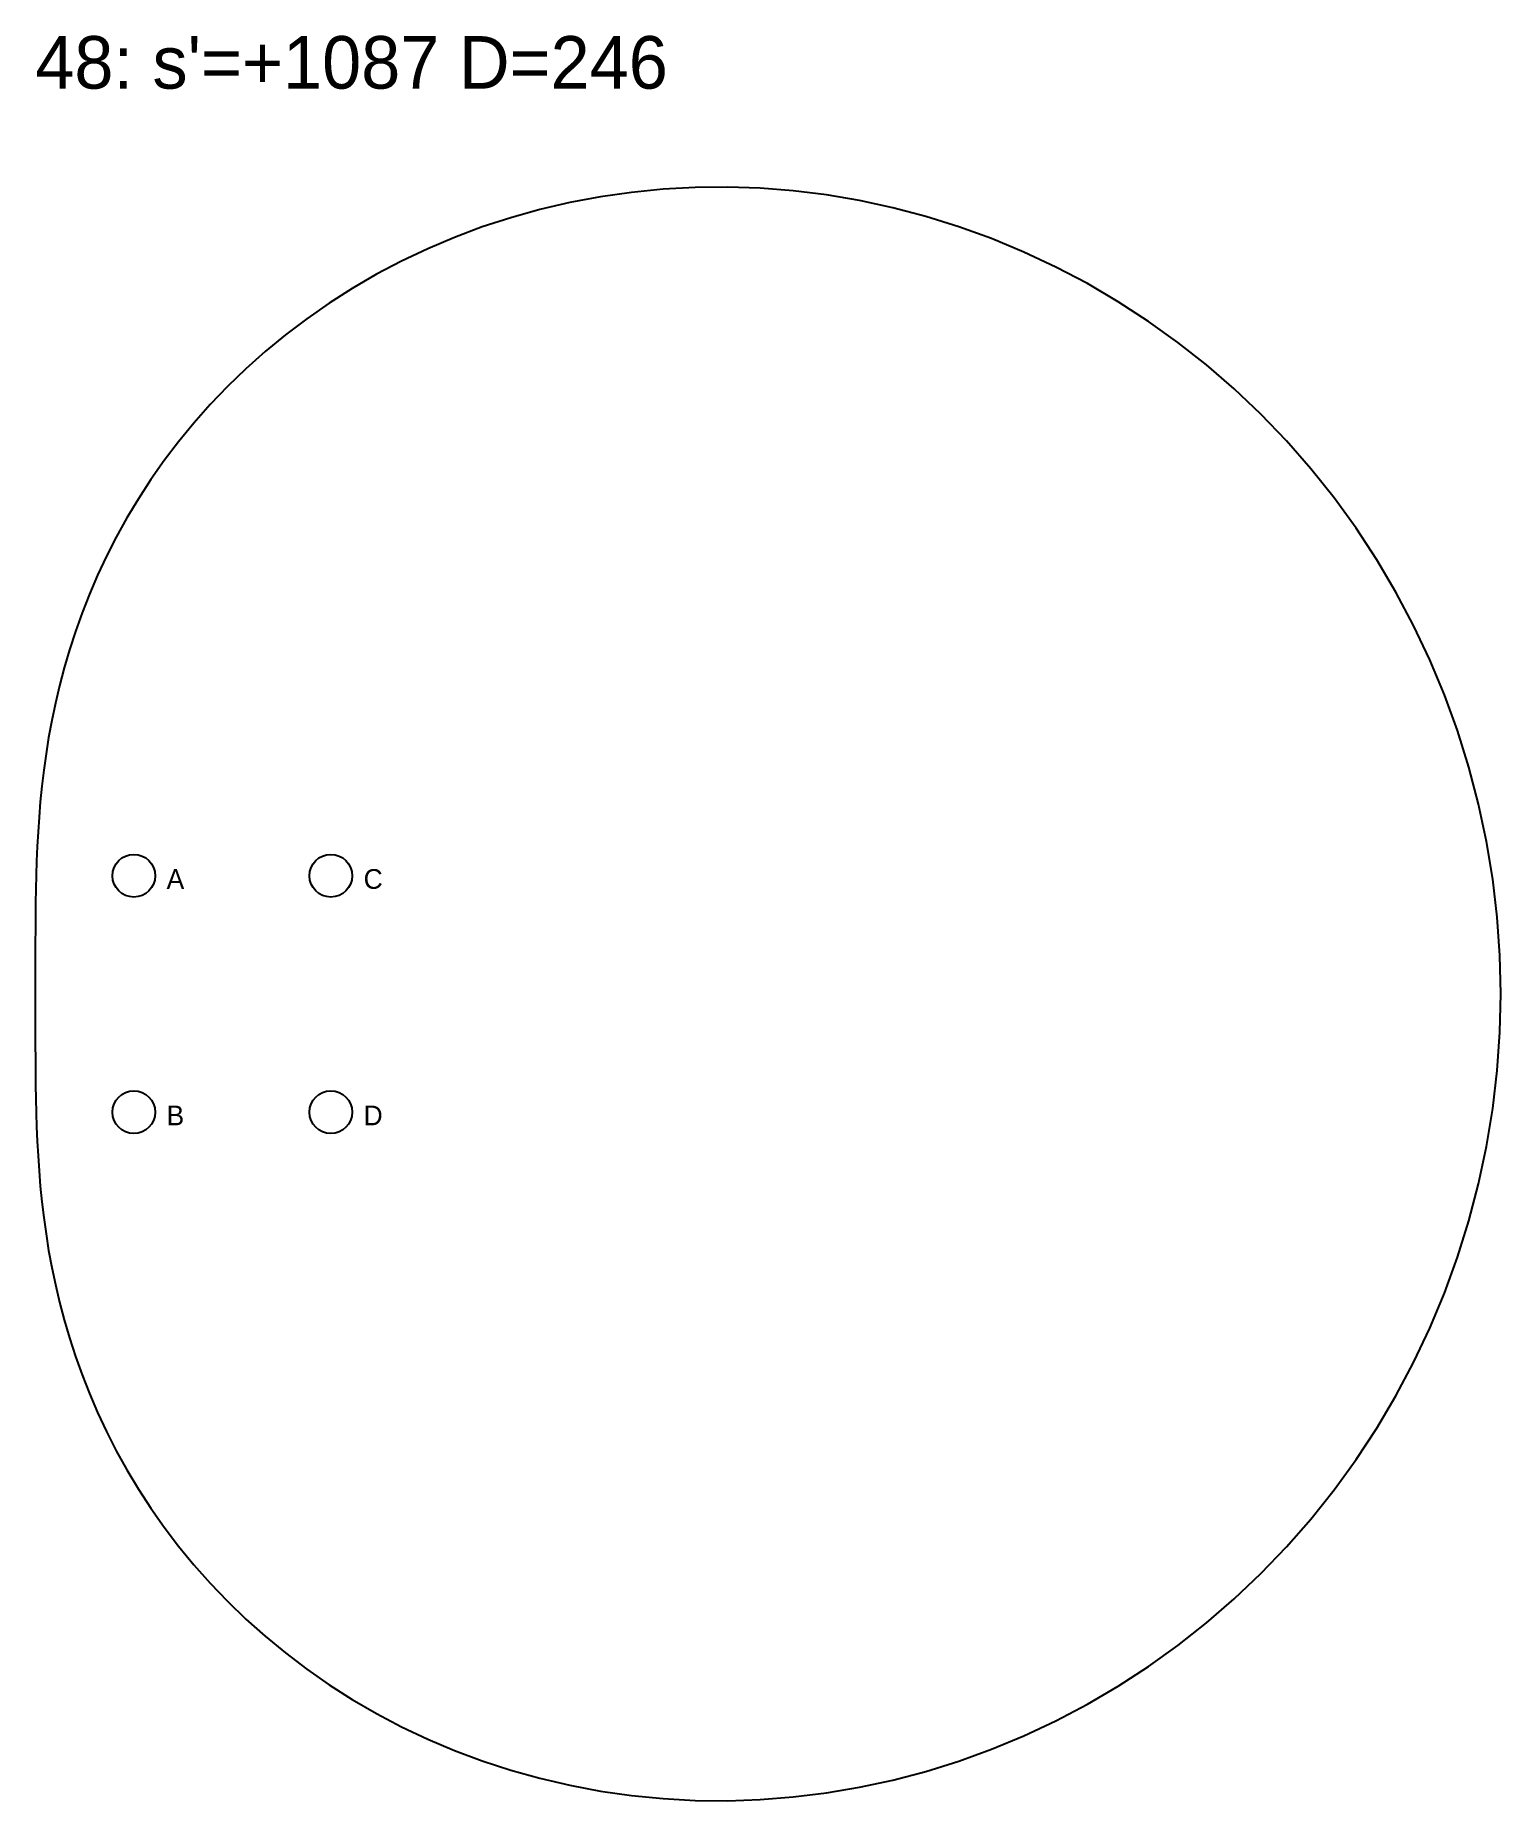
# Model space of a CAD drawing. Header units: millimetres. Extents: x 0 to 2007, y -5243 to 138.
# Drawn here: x 1260 to 1483.2, y -3722.8 to -3454.1 of the extents above; entities that cross this region are included whole.
import ezdxf

# ---------------------------------------------------------------- set-up
doc = ezdxf.new("R2010")
doc.units = ezdxf.units.MM
for name, color, linetype in [('DOWEL', 5, 'CONTINUOUS'), ('SLAB_48', 2, 'CONTINUOUS'), ('TEXT', 1, 'CONTINUOUS')]:
    doc.layers.add(name, color=color, linetype=linetype)

msp = doc.modelspace()

# ---------------------------------------------------------------- texts
at = {"layer": 'DOWEL'}
for s, p in [('A', (1280, -3584)), ('C', (1310, -3584)), ('B', (1280, -3620)), ('D', (1310, -3620))]:
    msp.add_text(s, height=3, dxfattribs=at).set_placement(p)
at = {"layer": 'TEXT'}
msp.add_text("48: s'=+1087 D=246", height=8, dxfattribs=at).set_placement((1260, -3462.172))

# ---------------------------------------------------------------- linework, layer by layer
at = {"layer": 'DOWEL'}
for centre in [(1275, -3582), (1305, -3582), (1275, -3618), (1305, -3618)]:
    msp.add_circle(centre, 3.25, dxfattribs=at)
at = {"layer": 'SLAB_48'}
msp.add_lwpolyline([(1483.151, -3600), (1483.015, -3594.16), (1482.608, -3588.335), (1481.93, -3582.538), (1480.984, -3576.783), (1479.774, -3571.085), (1478.301, -3565.457), (1476.572, -3559.912), (1474.59, -3554.464), (1472.363, -3549.126), (1469.896, -3543.909), (1467.198, -3538.826), (1464.275, -3533.889), (1461.138, -3529.108), (1457.795, -3524.493), (1454.256, -3520.055), (1450.531, -3515.803), (1446.631, -3511.745), (1442.568, -3507.889), (1438.352, -3504.242), (1433.997, -3500.811), (1429.514, -3497.6), (1424.916, -3494.616), (1420.215, -3491.862), (1415.424, -3489.342), (1410.557, -3487.058), (1405.626, -3485.012), (1400.644, -3483.205), (1395.625, -3481.637), (1390.58, -3480.308), (1385.522, -3479.216), (1380.465, -3478.36), (1375.42, -3477.736), (1370.399, -3477.342), (1365.413, -3477.172), (1360.475, -3477.224), (1355.594, -3477.49), (1350.781, -3477.965), (1346.045, -3478.643), (1341.397, -3479.517), (1336.845, -3480.579), (1332.397, -3481.822), (1328.06, -3483.236), (1323.842, -3484.814), (1319.75, -3486.547), (1315.788, -3488.425), (1311.962, -3490.438), (1308.276, -3492.578), (1304.734, -3494.835), (1301.34, -3497.199), (1298.095, -3499.66), (1295.001, -3502.208), (1292.06, -3504.834), (1289.272, -3507.528), (1286.636, -3510.281), (1284.153, -3513.083), (1281.82, -3515.926), (1279.635, -3518.8), (1277.597, -3521.697), (1275.702, -3524.61), (1273.947, -3527.53), (1272.328, -3530.449), (1270.84, -3533.363), (1269.48, -3536.262), (1268.241, -3539.143), (1267.119, -3541.998), (1266.107, -3544.824), (1265.201, -3547.616), (1264.394, -3550.37), (1263.681, -3553.083), (1263.054, -3555.751), (1262.507, -3558.373), (1262.035, -3560.946), (1261.631, -3563.471), (1261.288, -3565.945), (1261.001, -3568.369), (1260.764, -3570.744), (1260.571, -3573.069), (1260.417, -3575.347), (1260.296, -3577.58), (1260.203, -3579.769), (1260.134, -3581.917), (1260.084, -3584.027), (1260.049, -3586.103), (1260.027, -3588.148), (1260.013, -3590.165), (1260.005, -3592.16), (1260.002, -3594.137), (1260, -3596.099), (1260, -3598.052), (1260, -3600), (1260, -3601.948), (1260, -3603.901), (1260.002, -3605.863), (1260.005, -3607.84), (1260.013, -3609.835), (1260.027, -3611.852), (1260.049, -3613.897), (1260.084, -3615.973), (1260.134, -3618.083), (1260.203, -3620.231), (1260.296, -3622.42), (1260.417, -3624.653), (1260.571, -3626.931), (1260.764, -3629.256), (1261.001, -3631.631), (1261.288, -3634.055), (1261.631, -3636.529), (1262.035, -3639.054), (1262.507, -3641.627), (1263.054, -3644.249), (1263.681, -3646.917), (1264.394, -3649.63), (1265.201, -3652.384), (1266.107, -3655.176), (1267.119, -3658.002), (1268.241, -3660.857), (1269.48, -3663.738), (1270.84, -3666.637), (1272.328, -3669.551), (1273.947, -3672.47), (1275.702, -3675.39), (1277.597, -3678.303), (1279.635, -3681.2), (1281.82, -3684.074), (1284.153, -3686.917), (1286.636, -3689.719), (1289.272, -3692.472), (1292.06, -3695.166), (1295.001, -3697.792), (1298.095, -3700.34), (1301.34, -3702.801), (1304.734, -3705.165), (1308.276, -3707.422), (1311.962, -3709.562), (1315.788, -3711.575), (1319.75, -3713.453), (1323.842, -3715.186), (1328.06, -3716.764), (1332.397, -3718.178), (1336.845, -3719.421), (1341.397, -3720.483), (1346.045, -3721.357), (1350.781, -3722.035), (1355.594, -3722.51), (1360.475, -3722.776), (1365.413, -3722.828), (1370.399, -3722.658), (1375.42, -3722.264), (1380.465, -3721.64), (1385.522, -3720.784), (1390.58, -3719.692), (1395.625, -3718.363), (1400.644, -3716.795), (1405.626, -3714.988), (1410.557, -3712.942), (1415.424, -3710.658), (1420.215, -3708.138), (1424.916, -3705.384), (1429.514, -3702.4), (1433.997, -3699.189), (1438.352, -3695.758), (1442.568, -3692.111), (1446.631, -3688.255), (1450.531, -3684.197), (1454.256, -3679.945), (1457.795, -3675.507), (1461.138, -3670.892), (1464.275, -3666.111), (1467.198, -3661.174), (1469.896, -3656.091), (1472.363, -3650.874), (1474.59, -3645.536), (1476.572, -3640.088), (1478.301, -3634.543), (1479.774, -3628.915), (1480.984, -3623.217), (1481.93, -3617.462), (1482.608, -3611.665), (1483.015, -3605.84)], close=True, dxfattribs=at)

msp.set_redraw_order([(e.dxf.handle, doc.entitydb.next_handle()) for e in msp.query("TEXT MTEXT ATTDEF DIMENSION ARC_DIMENSION")])  # texts and dimensions are drawn at this point

doc.saveas('drawing.dxf')
